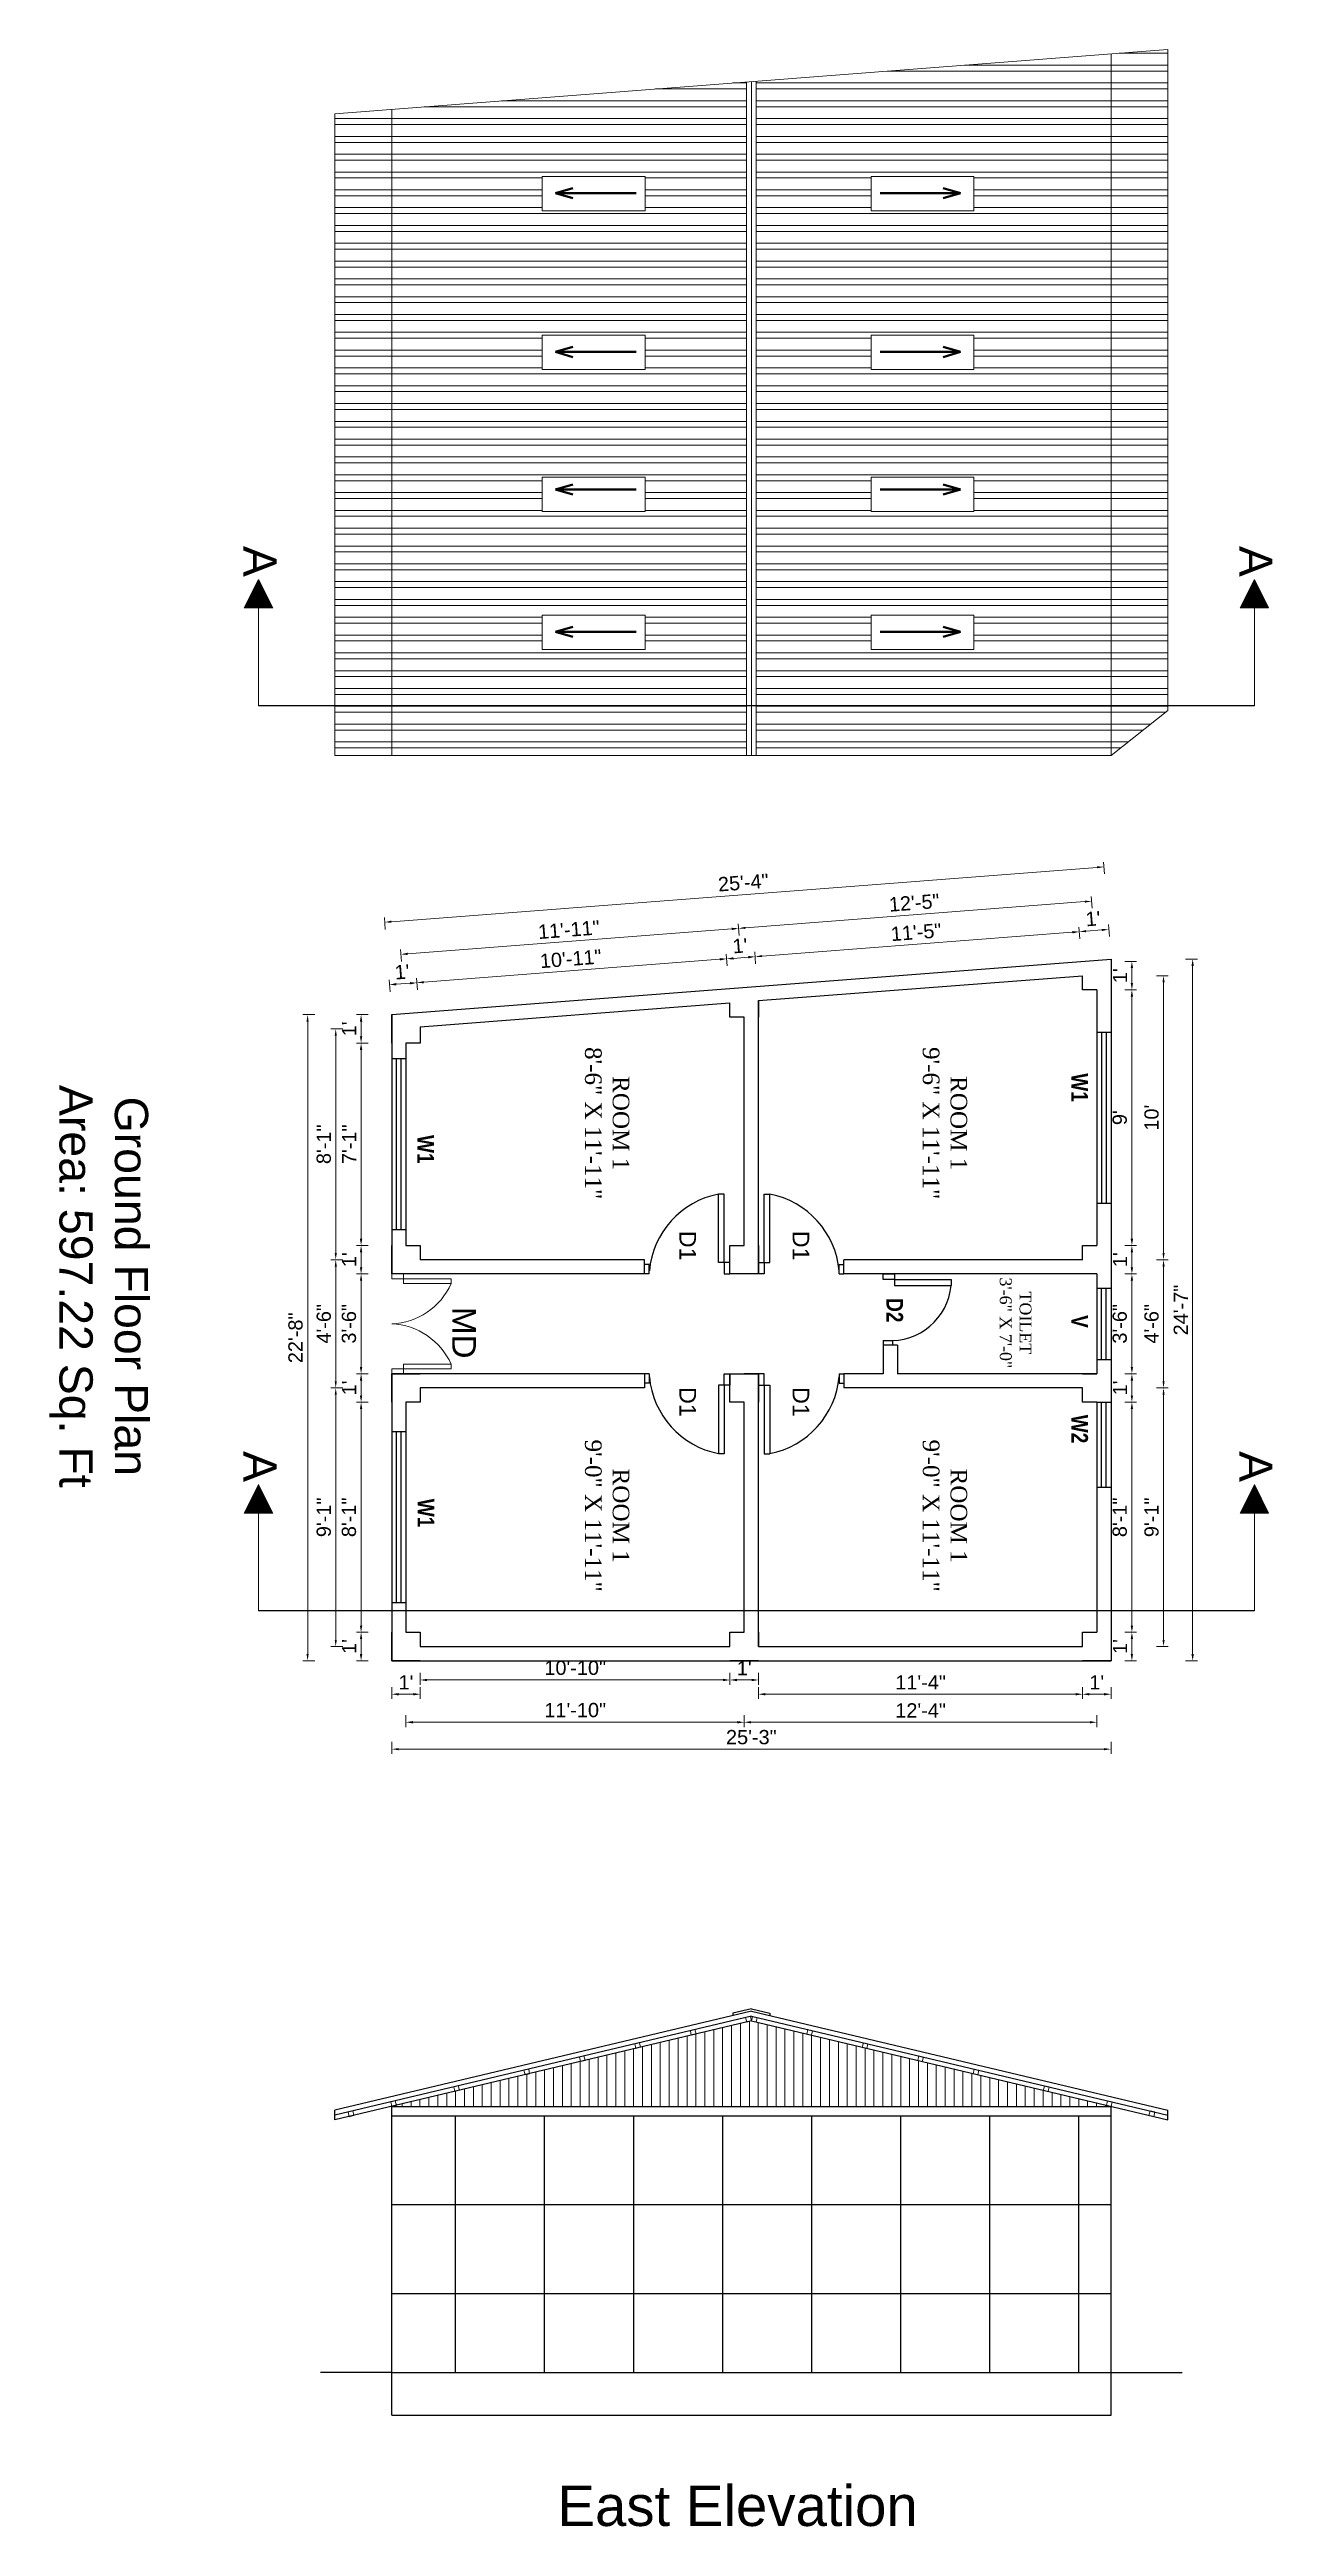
# Model space of a CAD drawing. Header units: inches. Extents: x 100101 to 119806, y -2288 to 8641.
# Drawn here: x 114316 to 114832, y 802 to 1845 of the extents above; entities that cross this region are included whole.
import ezdxf

# ---------------------------------------------------------------- set-up
doc = ezdxf.new("R2010")
doc.units = ezdxf.units.IN
doc.header["$LTSCALE"] = 0.5
doc.header["$MEASUREMENT"] = 0
doc.header["$PDMODE"] = 66
for name, color, linetype, lineweight in [('1', 7, 'Continuous', 25), ('DIM_LINE', 173, 'Continuous', 20), ('door', 202, 'Continuous', 5), ('steps', 253, 'Continuous', 20), ('Toilet', 7, 'Continuous', 25), ('truss', 1, 'Continuous', 25), ('WALL - A', 1, 'Continuous', 40)]:
    doc.layers.add(name, color=color, linetype=linetype, lineweight=lineweight)
doc.layers.add('DIMENSION', color=5, linetype='Continuous')
doc.styles.add('Lettring Text', font='arial.ttf')
doc.styles.get("Standard").update_dxf_attribs({"font": 'arial.ttf'})
doc.dimstyles.new('Copy of Standard', dxfattribs={"dimtxt": 6, "dimasz": 2.875, "dimexe": 2, "dimexo": 4, "dimgap": 2, "dimtad": 1, "dimdec": 0, "dimrnd": 1, "dimzin": 0, "dimdsep": 46, "dimlunit": 4, "dimtxsty": 'Lettring Text', "dimcen": 0.1, "dimclrd": 7, "dimclre": 7, "dimclrt": 7, "dimazin": 0, "dimtfac": 0.645, "dimtdec": 0, "dimtmove": 1, "dimatfit": 0, "dimfxl": 3, "dimfxlon": 1, "dimtfillclr": 256, "dimtolj": 1, "dimtzin": 0, "dimlwd": -1, "dimlwe": -1, "dimarcsym": 2})
pattern_1 = [(360, (111138.587, 115673.448), (1e-15, 7.5), []), (360, (111141.087, 115670.948), (1e-15, 7.5), [])]

msp = doc.modelspace()

# ---------------------------------------------------------------- texts
at = {"color": 7, "linetype": 'ByBlock', "lineweight": 5, "rotation": 270}
for s, insert, char_height, width, attachment_point in [('A', (114412.1, 1636), 14, 26.58, 1), ('A', (114831.6, 1636), 14, 26.58, 1), ('{\\fArial CE|b0|i0|c238|p34;Ground Floor Plan\\PArea: \\fArial CE|b0|i0|c0|p34;597.22\\fArial CE|b0|i0|c238|p34; Sq. Ft}', (114337.2, 1324.2), 14, 235.547, 5), ('MD', (114496.1, 1315.5), 10, 44.166, 1), ('A', (114412.1, 1254.8), 14, 26.58, 1), ('A', (114831.6, 1254.8), 14, 26.58, 1)]:
    msp.add_mtext(s, dxfattribs=dict(at, insert=insert, char_height=char_height, width=width, attachment_point=attachment_point))
at = {"color": 7, "linetype": 'ByBlock', "lineweight": 5, "insert": (114606.3, 815.5), "char_height": 6, "width": 195.297, "attachment_point": 5}
msp.add_mtext('{\\fArial CE|b0|i0|c238|p34;\\P\\fArial CE|b0|i0|c0|p34;\\H2.8333x;East\\fArial CE|b0|i0|c238|p34; El\\fArial CE|b0|i0|c0|p34;e\\fArial CE|b0|i0|c238|p34;vation}', dxfattribs=at)
at = {"layer": 'steps', "color": 7, "ltscale": 0.3, "rotation": 270}
for s, insert, char_height, width, attachment_point in [('{\\fTimes New Roman|b0|i0|c0|p18;ROOM 1\\P8\'-6" X 11\'-11"}', (114560.7, 1392.9), 7, 65.281, 2), ('{\\fTimes New Roman|b0|i0|c0|p18;ROOM 1\\P9\'-6" X 11\'-11"}', (114703, 1392.9), 7, 65.281, 2), ('{\\fTechnic|b1|i0|c2|p2;W1}', (114746.9, 1407.9), 7, 55.268, 8), ('{\\fTechnic|b1|i0|c2|p2;W1}', (114471.4, 1381.9), 7, 55.268, 8), ('{\\fTimes New Roman|b0|i0|c0|p18;TOILET\\P3\'-6" X 7\'-0"}', (114730.1, 1308.8), 5, 55.268, 2), ('{\\fTechnic|b1|i0|c2|p2;D2}', (114676, 1314.1), 7, 55.268, 2), ('{\\fTechnic|b1|i0|c2|p2;V}', (114746.9, 1309.4), 7, 55.268, 8), ('{\\fTechnic|b1|i0|c2|p2;W2}', (114746.9, 1264.1), 7, 55.268, 8), ('{\\fTimes New Roman|b0|i0|c0|p18;ROOM 1\\P9\'-0" X 11\'-11"}', (114560.7, 1227.6), 7, 64.575, 2), ('{\\fTimes New Roman|b0|i0|c0|p18;ROOM 1\\P9\'-0" X 11\'-11"}', (114703, 1227.6), 7, 64.575, 2), ('{\\fTechnic|b1|i0|c2|p2;W1}', (114471.5, 1228.7), 7, 55.268, 8)]:
    msp.add_mtext(s, dxfattribs=dict(at, insert=insert, char_height=char_height, width=width, attachment_point=attachment_point))
at = {"layer": 'steps', "color": 7, "ltscale": 0.3, "char_height": 7, "rotation": 270}
for insert, attachment_point in [((114581.8, 1341.3), 8), ((114636.5, 1341.3), 2), ((114581.8, 1275.5), 8), ((114636.5, 1275.5), 2)]:
    msp.add_mtext_dynamic_manual_height_columns('{\\W1;D1}', width=18.621, gutter_width=40, heights=[0], dxfattribs=dict(at, insert=insert, attachment_point=attachment_point))

# ---------------------------------------------------------------- blocks, each defined once
blk = doc.blocks.new('*D910')
at = {"layer": 'Defpoints', "color": 0, "transparency": 16777216}
for p in [(114757.6, 1449), (114772.4, 1449), (114757.6, 1341.4)]:
    blk.add_point(p, dxfattribs=at)
at = {"layer": 'steps', "color": 7, "transparency": 16777216}
for p, q in [((114769.4, 1449), (114774.4, 1449)), ((114772.4, 1344.2), (114772.4, 1446.2)), ((114769.4, 1341.4), (114774.4, 1341.4))]:
    blk.add_line(p, q, dxfattribs=at)
for points in [[(114771.9, 1446.2), (114772.9, 1446.2), (114772.4, 1449)], [(114771.9, 1344.2), (114772.9, 1344.2), (114772.4, 1341.4)]]:
    blk.add_solid(points, dxfattribs=at)
at = {"layer": 'steps', "color": 7, "transparency": 16777216, "insert": (114767.3, 1395.2), "char_height": 6, "attachment_point": 5, "rotation": 90, "style": 'Lettring Text'}
blk.add_mtext("\\A1;9'", dxfattribs=at)
blk = doc.blocks.new('*D920')
at = {"layer": 'Defpoints', "color": 0, "transparency": 16777216}
for p in [(114763.6, 1461), (114772.4, 1461), (114757.6, 1449)]:
    blk.add_point(p, dxfattribs=at)
at = {"layer": 'steps', "color": 7, "transparency": 16777216}
for p, q in [((114769.4, 1461), (114774.4, 1461)), ((114772.4, 1451.9), (114772.4, 1458.2)), ((114769.4, 1449), (114774.4, 1449))]:
    blk.add_line(p, q, dxfattribs=at)
for points in [[(114771.9, 1458.2), (114772.9, 1458.2), (114772.4, 1461)], [(114771.9, 1451.9), (114772.9, 1451.9), (114772.4, 1449)]]:
    blk.add_solid(points, dxfattribs=at)
at = {"layer": 'steps', "color": 7, "transparency": 16777216, "insert": (114767.4, 1455), "char_height": 6, "attachment_point": 5, "rotation": 90, "style": 'Lettring Text'}
blk.add_mtext("\\A1;1'", dxfattribs=at)
blk = doc.blocks.new('*D921')
at = {"layer": 'Defpoints', "color": 0, "transparency": 16777216}
for p in [(114757.6, 1329.4), (114757.6, 1287.4), (114772.4, 1287.4)]:
    blk.add_point(p, dxfattribs=at)
at = {"layer": 'steps', "color": 7, "transparency": 16777216}
for p, q in [((114769.4, 1329.4), (114774.4, 1329.4)), ((114772.4, 1326.5), (114772.4, 1290.2)), ((114769.4, 1287.4), (114774.4, 1287.4))]:
    blk.add_line(p, q, dxfattribs=at)
for points in [[(114771.9, 1326.5), (114772.9, 1326.5), (114772.4, 1329.4)], [(114771.9, 1290.2), (114772.9, 1290.2), (114772.4, 1287.4)]]:
    blk.add_solid(points, dxfattribs=at)
at = {"layer": 'steps', "color": 7, "transparency": 16777216, "insert": (114767.3, 1308.4), "char_height": 6, "attachment_point": 5, "rotation": 90, "style": 'Lettring Text'}
blk.add_mtext('\\A1;3\'-6"', dxfattribs=at)
blk = doc.blocks.new('*D922')
at = {"layer": 'Defpoints', "color": 0, "transparency": 16777216}
for p in [(114757.6, 1287.4), (114757.6, 1275.4), (114772.4, 1275.4)]:
    blk.add_point(p, dxfattribs=at)
at = {"layer": 'steps', "color": 7, "transparency": 16777216}
for p, q in [((114769.4, 1287.4), (114774.4, 1287.4)), ((114772.4, 1284.5), (114772.4, 1278.2)), ((114769.4, 1275.4), (114774.4, 1275.4))]:
    blk.add_line(p, q, dxfattribs=at)
for points in [[(114771.9, 1284.5), (114772.9, 1284.5), (114772.4, 1287.4)], [(114771.9, 1278.2), (114772.9, 1278.2), (114772.4, 1275.4)]]:
    blk.add_solid(points, dxfattribs=at)
at = {"layer": 'steps', "color": 7, "transparency": 16777216, "insert": (114767.4, 1281.4), "char_height": 6, "attachment_point": 5, "rotation": 90, "style": 'Lettring Text'}
blk.add_mtext("\\A1;1'", dxfattribs=at)
blk = doc.blocks.new('*D923')
at = {"layer": 'Defpoints', "color": 0, "transparency": 16777216}
for p in [(114757.6, 1275.4), (114757.6, 1178.5), (114772.4, 1178.5)]:
    blk.add_point(p, dxfattribs=at)
at = {"layer": 'steps', "color": 7, "transparency": 16777216}
for p, q in [((114769.4, 1275.4), (114774.4, 1275.4)), ((114772.4, 1272.5), (114772.4, 1181.3)), ((114769.4, 1178.5), (114774.4, 1178.5))]:
    blk.add_line(p, q, dxfattribs=at)
for points in [[(114771.9, 1272.5), (114772.9, 1272.5), (114772.4, 1275.4)], [(114771.9, 1181.3), (114772.9, 1181.3), (114772.4, 1178.5)]]:
    blk.add_solid(points, dxfattribs=at)
at = {"layer": 'steps', "color": 7, "transparency": 16777216, "insert": (114767.3, 1226.9), "char_height": 6, "attachment_point": 5, "rotation": 90, "style": 'Lettring Text'}
blk.add_mtext('\\A1;8\'-1"', dxfattribs=at)
blk = doc.blocks.new('*D924')
at = {"layer": 'Defpoints', "color": 0, "transparency": 16777216}
for p in [(114757.6, 1178.5), (114763.6, 1166.5), (114772.4, 1166.5)]:
    blk.add_point(p, dxfattribs=at)
at = {"layer": 'steps', "color": 7, "transparency": 16777216}
for p, q in [((114769.4, 1178.5), (114774.4, 1178.5)), ((114772.4, 1175.6), (114772.4, 1169.3)), ((114769.4, 1166.5), (114774.4, 1166.5))]:
    blk.add_line(p, q, dxfattribs=at)
for points in [[(114771.9, 1175.6), (114772.9, 1175.6), (114772.4, 1178.5)], [(114771.9, 1169.3), (114772.9, 1169.3), (114772.4, 1166.5)]]:
    blk.add_solid(points, dxfattribs=at)
at = {"layer": 'steps', "color": 7, "transparency": 16777216, "insert": (114767.4, 1172.5), "char_height": 6, "attachment_point": 5, "rotation": 90, "style": 'Lettring Text'}
blk.add_mtext("\\A1;1'", dxfattribs=at)
blk = doc.blocks.new('*D925')
at = {"layer": 'Defpoints', "color": 0, "transparency": 16777216}
for p in [(114757.6, 1341.4), (114757.6, 1329.4), (114772.4, 1329.4)]:
    blk.add_point(p, dxfattribs=at)
at = {"layer": 'steps', "color": 7, "transparency": 16777216}
for p, q in [((114769.4, 1341.4), (114774.4, 1341.4)), ((114772.4, 1338.5), (114772.4, 1332.2)), ((114769.4, 1329.4), (114774.4, 1329.4))]:
    blk.add_line(p, q, dxfattribs=at)
for points in [[(114771.9, 1338.5), (114772.9, 1338.5), (114772.4, 1341.4)], [(114771.9, 1332.2), (114772.9, 1332.2), (114772.4, 1329.4)]]:
    blk.add_solid(points, dxfattribs=at)
at = {"layer": 'steps', "color": 7, "transparency": 16777216, "insert": (114767.4, 1335.4), "char_height": 6, "attachment_point": 5, "rotation": 90, "style": 'Lettring Text'}
blk.add_mtext("\\A1;1'", dxfattribs=at)
blk = doc.blocks.new('*D911')
at = {"layer": 'Defpoints', "color": 0, "transparency": 16777216}
for p in [(114772.4, 1455), (114772.4, 1335.4), (114785.7, 1335.4)]:
    blk.add_point(p, dxfattribs=at)
at = {"layer": 'steps', "color": 7, "transparency": 16777216}
for p, q in [((114782.7, 1455), (114787.7, 1455)), ((114785.7, 1452.2), (114785.7, 1338.2)), ((114782.7, 1335.4), (114787.7, 1335.4))]:
    blk.add_line(p, q, dxfattribs=at)
for points in [[(114785.3, 1452.2), (114786.2, 1452.2), (114785.7, 1455)], [(114785.3, 1338.2), (114786.2, 1338.2), (114785.7, 1335.4)]]:
    blk.add_solid(points, dxfattribs=at)
at = {"layer": 'steps', "color": 7, "transparency": 16777216, "insert": (114780.7, 1395.2), "char_height": 6, "attachment_point": 5, "rotation": 90, "style": 'Lettring Text'}
blk.add_mtext("\\A1;10'", dxfattribs=at)
blk = doc.blocks.new('*D912')
at = {"layer": 'Defpoints', "color": 0, "transparency": 16777216}
for p in [(114772.4, 1335.4), (114772.4, 1281.4), (114785.7, 1281.4)]:
    blk.add_point(p, dxfattribs=at)
at = {"layer": 'steps', "color": 7, "transparency": 16777216}
for p, q in [((114782.7, 1335.4), (114787.7, 1335.4)), ((114785.7, 1332.5), (114785.7, 1284.2)), ((114782.7, 1281.4), (114787.7, 1281.4))]:
    blk.add_line(p, q, dxfattribs=at)
for points in [[(114785.3, 1332.5), (114786.2, 1332.5), (114785.7, 1335.4)], [(114785.3, 1284.2), (114786.2, 1284.2), (114785.7, 1281.4)]]:
    blk.add_solid(points, dxfattribs=at)
at = {"layer": 'steps', "color": 7, "transparency": 16777216, "insert": (114780.7, 1308.4), "char_height": 6, "attachment_point": 5, "rotation": 90, "style": 'Lettring Text'}
blk.add_mtext('\\A1;4\'-6"', dxfattribs=at)
blk = doc.blocks.new('*D926')
at = {"layer": 'Defpoints', "color": 0, "transparency": 16777216}
for p in [(114772.4, 1281.4), (114763.6, 1172.5), (114785.7, 1172.5)]:
    blk.add_point(p, dxfattribs=at)
at = {"layer": 'steps', "color": 7, "transparency": 16777216}
for p, q in [((114782.7, 1281.4), (114787.7, 1281.4)), ((114785.7, 1278.5), (114785.7, 1175.3)), ((114782.7, 1172.5), (114787.7, 1172.5))]:
    blk.add_line(p, q, dxfattribs=at)
for points in [[(114785.3, 1278.5), (114786.2, 1278.5), (114785.7, 1281.4)], [(114785.3, 1175.3), (114786.2, 1175.3), (114785.7, 1172.5)]]:
    blk.add_solid(points, dxfattribs=at)
at = {"layer": 'steps', "color": 7, "transparency": 16777216, "insert": (114780.7, 1226.9), "char_height": 6, "attachment_point": 5, "rotation": 90, "style": 'Lettring Text'}
blk.add_mtext('\\A1;9\'-1"', dxfattribs=at)
blk = doc.blocks.new('*D927')
at = {"layer": 'Defpoints', "color": 0, "transparency": 16777216}
for p in [(114763.6, 1462), (114763.6, 1166.5), (114798, 1166.5)]:
    blk.add_point(p, dxfattribs=at)
at = {"layer": 'steps', "color": 7, "transparency": 16777216}
for p, q in [((114795, 1462), (114800, 1462)), ((114798, 1459.1), (114798, 1169.3)), ((114795, 1166.5), (114800, 1166.5))]:
    blk.add_line(p, q, dxfattribs=at)
for points in [[(114797.5, 1459.1), (114798.5, 1459.1), (114798, 1462)], [(114797.5, 1169.3), (114798.5, 1169.3), (114798, 1166.5)]]:
    blk.add_solid(points, dxfattribs=at)
at = {"layer": 'steps', "color": 7, "transparency": 16777216, "insert": (114793, 1314.2), "char_height": 6, "attachment_point": 5, "rotation": 90, "style": 'Lettring Text'}
blk.add_mtext('\\A1;24\'-7"', dxfattribs=at)
blk = doc.blocks.new('*D928')
at = {"layer": 'Defpoints', "color": 0, "transparency": 16777216}
for p in [(114751.6, 1166.5), (114763.6, 1166.5), (114751.6, 1152.4)]:
    blk.add_point(p, dxfattribs=at)
at = {"layer": 'steps', "color": 7, "transparency": 16777216}
for p, q in [((114751.6, 1155.4), (114751.6, 1150.4)), ((114760.7, 1152.4), (114754.5, 1152.4)), ((114763.6, 1155.4), (114763.6, 1150.4))]:
    blk.add_line(p, q, dxfattribs=at)
for points in [[(114754.5, 1152.9), (114754.5, 1151.9), (114751.6, 1152.4)], [(114760.7, 1152.9), (114760.7, 1151.9), (114763.6, 1152.4)]]:
    blk.add_solid(points, dxfattribs=at)
at = {"layer": 'steps', "color": 7, "transparency": 16777216, "insert": (114757.6, 1157.4), "char_height": 6, "attachment_point": 5, "style": 'Lettring Text'}
blk.add_mtext("\\A1;1'", dxfattribs=at)
blk = doc.blocks.new('*D929')
at = {"layer": 'Defpoints', "color": 0, "transparency": 16777216}
for p in [(114615.1, 1172.5), (114751.6, 1166.5), (114615.1, 1152.4)]:
    blk.add_point(p, dxfattribs=at)
at = {"layer": 'steps', "color": 7, "transparency": 16777216}
for p, q in [((114615.1, 1155.4), (114615.1, 1150.4)), ((114748.7, 1152.4), (114618, 1152.4)), ((114751.6, 1155.4), (114751.6, 1150.4))]:
    blk.add_line(p, q, dxfattribs=at)
for points in [[(114618, 1152.9), (114618, 1151.9), (114615.1, 1152.4)], [(114748.7, 1152.9), (114748.7, 1151.9), (114751.6, 1152.4)]]:
    blk.add_solid(points, dxfattribs=at)
at = {"layer": 'steps', "color": 7, "transparency": 16777216, "insert": (114683.4, 1157.4), "char_height": 6, "attachment_point": 5, "style": 'Lettring Text'}
blk.add_mtext('\\A1;11\'-4"', dxfattribs=at)
blk = doc.blocks.new('*D930')
at = {"layer": 'Defpoints', "color": 0, "transparency": 16777216}
for p in [(114603.1, 1172.5), (114615.1, 1172.5), (114603.1, 1158.4)]:
    blk.add_point(p, dxfattribs=at)
at = {"layer": 'steps', "color": 7, "transparency": 16777216}
for p, q in [((114603.1, 1161.4), (114603.1, 1156.4)), ((114612.2, 1158.4), (114606, 1158.4)), ((114615.1, 1161.4), (114615.1, 1156.4))]:
    blk.add_line(p, q, dxfattribs=at)
for points in [[(114606, 1158.9), (114606, 1157.9), (114603.1, 1158.4)], [(114612.2, 1158.9), (114612.2, 1157.9), (114615.1, 1158.4)]]:
    blk.add_solid(points, dxfattribs=at)
at = {"layer": 'steps', "color": 7, "transparency": 16777216, "insert": (114609.1, 1163.4), "char_height": 6, "attachment_point": 5, "style": 'Lettring Text'}
blk.add_mtext("\\A1;1'", dxfattribs=at)
blk = doc.blocks.new('*D931')
at = {"layer": 'Defpoints', "color": 0, "transparency": 16777216}
for p in [(114472.6, 1178.5), (114603.1, 1172.5), (114472.6, 1158.4)]:
    blk.add_point(p, dxfattribs=at)
at = {"layer": 'steps', "color": 7, "transparency": 16777216}
for p, q in [((114472.6, 1161.4), (114472.6, 1156.4)), ((114600.2, 1158.4), (114475.5, 1158.4)), ((114603.1, 1161.4), (114603.1, 1156.4))]:
    blk.add_line(p, q, dxfattribs=at)
for points in [[(114475.5, 1158.9), (114475.5, 1157.9), (114472.6, 1158.4)], [(114600.2, 1158.9), (114600.2, 1157.9), (114603.1, 1158.4)]]:
    blk.add_solid(points, dxfattribs=at)
at = {"layer": 'steps', "color": 7, "transparency": 16777216, "insert": (114537.9, 1163.5), "char_height": 6, "attachment_point": 5, "style": 'Lettring Text'}
blk.add_mtext('\\A1;10\'-10"', dxfattribs=at)
blk = doc.blocks.new('*D932')
at = {"layer": 'Defpoints', "color": 0, "transparency": 16777216}
for p in [(114472.6, 1178.5), (114460.6, 1166.5), (114460.6, 1152.4)]:
    blk.add_point(p, dxfattribs=at)
at = {"layer": 'steps', "color": 7, "transparency": 16777216}
for p, q in [((114460.6, 1155.4), (114460.6, 1150.4)), ((114469.7, 1152.4), (114463.5, 1152.4)), ((114472.6, 1155.4), (114472.6, 1150.4))]:
    blk.add_line(p, q, dxfattribs=at)
for points in [[(114463.5, 1152.9), (114463.5, 1151.9), (114460.6, 1152.4)], [(114469.7, 1152.9), (114469.7, 1151.9), (114472.6, 1152.4)]]:
    blk.add_solid(points, dxfattribs=at)
at = {"layer": 'steps', "color": 7, "transparency": 16777216, "insert": (114466.6, 1157.4), "char_height": 6, "attachment_point": 5, "style": 'Lettring Text'}
blk.add_mtext("\\A1;1'", dxfattribs=at)
blk = doc.blocks.new('*D913')
at = {"layer": 'Defpoints', "color": 0, "transparency": 16777216}
for p in [(114609.1, 1152.4), (114757.6, 1152.4), (114609.1, 1140.6)]:
    blk.add_point(p, dxfattribs=at)
at = {"layer": 'steps', "color": 7, "transparency": 16777216}
for p, q in [((114609.1, 1143.6), (114609.1, 1138.6)), ((114754.7, 1140.6), (114612, 1140.6)), ((114757.6, 1143.6), (114757.6, 1138.6))]:
    blk.add_line(p, q, dxfattribs=at)
for points in [[(114612, 1141.1), (114612, 1140.1), (114609.1, 1140.6)], [(114754.7, 1141.1), (114754.7, 1140.1), (114757.6, 1140.6)]]:
    blk.add_solid(points, dxfattribs=at)
at = {"layer": 'steps', "color": 7, "transparency": 16777216, "insert": (114683.4, 1145.6), "char_height": 6, "attachment_point": 5, "style": 'Lettring Text'}
blk.add_mtext('\\A1;12\'-4"', dxfattribs=at)
blk = doc.blocks.new('*D914')
at = {"layer": 'Defpoints', "color": 0, "transparency": 16777216}
for p in [(114466.6, 1152.4), (114609.1, 1152.4), (114466.6, 1140.6)]:
    blk.add_point(p, dxfattribs=at)
at = {"layer": 'steps', "color": 7, "transparency": 16777216}
for p, q in [((114466.6, 1143.6), (114466.6, 1138.6)), ((114606.2, 1140.6), (114469.5, 1140.6)), ((114609.1, 1143.6), (114609.1, 1138.6))]:
    blk.add_line(p, q, dxfattribs=at)
for points in [[(114469.5, 1141.1), (114469.5, 1140.1), (114466.6, 1140.6)], [(114606.2, 1141.1), (114606.2, 1140.1), (114609.1, 1140.6)]]:
    blk.add_solid(points, dxfattribs=at)
at = {"layer": 'steps', "color": 7, "transparency": 16777216, "insert": (114537.9, 1145.7), "char_height": 6, "attachment_point": 5, "style": 'Lettring Text'}
blk.add_mtext('\\A1;11\'-10"', dxfattribs=at)
blk = doc.blocks.new('*D933')
at = {"layer": 'Defpoints', "color": 0, "transparency": 16777216}
for p in [(114460.6, 1166.5), (114763.6, 1166.5), (114763.6, 1129.3)]:
    blk.add_point(p, dxfattribs=at)
at = {"layer": 'steps', "color": 7, "transparency": 16777216}
for p, q in [((114460.6, 1132.3), (114460.6, 1127.3)), ((114463.5, 1129.3), (114760.7, 1129.3)), ((114763.6, 1132.3), (114763.6, 1127.3))]:
    blk.add_line(p, q, dxfattribs=at)
for points in [[(114463.5, 1129.7), (114463.5, 1128.8), (114460.6, 1129.3)], [(114760.7, 1129.7), (114760.7, 1128.8), (114763.6, 1129.3)]]:
    blk.add_solid(points, dxfattribs=at)
at = {"layer": 'steps', "color": 7, "transparency": 16777216, "insert": (114612.1, 1134.3), "char_height": 6, "attachment_point": 5, "style": 'Lettring Text'}
blk.add_mtext('\\A1;25\'-3"', dxfattribs=at)
blk = doc.blocks.new('*D934')
at = {"layer": 'Defpoints', "color": 0, "transparency": 16777216}
for p in [(114460.6, 1438.6), (114447.7, 1426.6), (114460.6, 1426.6)]:
    blk.add_point(p, dxfattribs=at)
at = {"layer": 'steps', "color": 7, "transparency": 16777216}
for p, q in [((114450.7, 1438.6), (114445.7, 1438.6)), ((114447.7, 1435.7), (114447.7, 1429.5)), ((114450.7, 1426.6), (114445.7, 1426.6))]:
    blk.add_line(p, q, dxfattribs=at)
for points in [[(114447.2, 1435.7), (114448.2, 1435.7), (114447.7, 1438.6)], [(114447.2, 1429.5), (114448.2, 1429.5), (114447.7, 1426.6)]]:
    blk.add_solid(points, dxfattribs=at)
at = {"layer": 'steps', "color": 7, "transparency": 16777216, "insert": (114442.7, 1432.6), "char_height": 6, "attachment_point": 5, "rotation": 90, "style": 'Lettring Text'}
blk.add_mtext("\\A1;1'", dxfattribs=at)
blk = doc.blocks.new('*D935')
at = {"layer": 'Defpoints', "color": 0, "transparency": 16777216}
for p in [(114460.6, 1426.6), (114447.7, 1341.4), (114466.6, 1341.4)]:
    blk.add_point(p, dxfattribs=at)
at = {"layer": 'steps', "color": 7, "transparency": 16777216}
for p, q in [((114450.7, 1426.6), (114445.7, 1426.6)), ((114447.7, 1423.7), (114447.7, 1344.2)), ((114450.7, 1341.4), (114445.7, 1341.4))]:
    blk.add_line(p, q, dxfattribs=at)
for points in [[(114447.2, 1423.7), (114448.2, 1423.7), (114447.7, 1426.6)], [(114447.2, 1344.2), (114448.2, 1344.2), (114447.7, 1341.4)]]:
    blk.add_solid(points, dxfattribs=at)
at = {"layer": 'steps', "color": 7, "transparency": 16777216, "insert": (114442.7, 1384), "char_height": 6, "attachment_point": 5, "rotation": 90, "style": 'Lettring Text'}
blk.add_mtext('\\A1;7\'-1"', dxfattribs=at)
blk = doc.blocks.new('*D936')
at = {"layer": 'Defpoints', "color": 0, "transparency": 16777216}
for p in [(114466.6, 1341.4), (114447.7, 1329.4), (114460.6, 1329.4)]:
    blk.add_point(p, dxfattribs=at)
at = {"layer": 'steps', "color": 7, "transparency": 16777216}
for p, q in [((114450.7, 1341.4), (114445.7, 1341.4)), ((114447.7, 1338.5), (114447.7, 1332.2)), ((114450.7, 1329.4), (114445.7, 1329.4))]:
    blk.add_line(p, q, dxfattribs=at)
for points in [[(114447.2, 1338.5), (114448.2, 1338.5), (114447.7, 1341.4)], [(114447.2, 1332.2), (114448.2, 1332.2), (114447.7, 1329.4)]]:
    blk.add_solid(points, dxfattribs=at)
at = {"layer": 'steps', "color": 7, "transparency": 16777216, "insert": (114442.7, 1335.4), "char_height": 6, "attachment_point": 5, "rotation": 90, "style": 'Lettring Text'}
blk.add_mtext("\\A1;1'", dxfattribs=at)
blk = doc.blocks.new('*D937')
at = {"layer": 'Defpoints', "color": 0, "transparency": 16777216}
for p in [(114460.6, 1329.4), (114447.7, 1287.4), (114460.6, 1287.4)]:
    blk.add_point(p, dxfattribs=at)
at = {"layer": 'steps', "color": 7, "transparency": 16777216}
for p, q in [((114450.7, 1329.4), (114445.7, 1329.4)), ((114447.7, 1326.5), (114447.7, 1290.2)), ((114450.7, 1287.4), (114445.7, 1287.4))]:
    blk.add_line(p, q, dxfattribs=at)
for points in [[(114447.2, 1326.5), (114448.2, 1326.5), (114447.7, 1329.4)], [(114447.2, 1290.2), (114448.2, 1290.2), (114447.7, 1287.4)]]:
    blk.add_solid(points, dxfattribs=at)
at = {"layer": 'steps', "color": 7, "transparency": 16777216, "insert": (114442.6, 1308.4), "char_height": 6, "attachment_point": 5, "rotation": 90, "style": 'Lettring Text'}
blk.add_mtext('\\A1;3\'-6"', dxfattribs=at)
blk = doc.blocks.new('*D938')
at = {"layer": 'Defpoints', "color": 0, "transparency": 16777216}
for p in [(114460.6, 1287.4), (114447.7, 1275.4), (114466.6, 1275.4)]:
    blk.add_point(p, dxfattribs=at)
at = {"layer": 'steps', "color": 7, "transparency": 16777216}
for p, q in [((114450.7, 1287.4), (114445.7, 1287.4)), ((114447.7, 1284.5), (114447.7, 1278.2)), ((114450.7, 1275.4), (114445.7, 1275.4))]:
    blk.add_line(p, q, dxfattribs=at)
for points in [[(114447.2, 1284.5), (114448.2, 1284.5), (114447.7, 1287.4)], [(114447.2, 1278.2), (114448.2, 1278.2), (114447.7, 1275.4)]]:
    blk.add_solid(points, dxfattribs=at)
at = {"layer": 'steps', "color": 7, "transparency": 16777216, "insert": (114442.7, 1281.4), "char_height": 6, "attachment_point": 5, "rotation": 90, "style": 'Lettring Text'}
blk.add_mtext("\\A1;1'", dxfattribs=at)
blk = doc.blocks.new('*D939')
at = {"layer": 'Defpoints', "color": 0, "transparency": 16777216}
for p in [(114466.6, 1275.4), (114447.7, 1178.5), (114466.6, 1178.5)]:
    blk.add_point(p, dxfattribs=at)
at = {"layer": 'steps', "color": 7, "transparency": 16777216}
for p, q in [((114450.7, 1275.4), (114445.7, 1275.4)), ((114447.7, 1272.5), (114447.7, 1181.3)), ((114450.7, 1178.5), (114445.7, 1178.5))]:
    blk.add_line(p, q, dxfattribs=at)
for points in [[(114447.2, 1272.5), (114448.2, 1272.5), (114447.7, 1275.4)], [(114447.2, 1181.3), (114448.2, 1181.3), (114447.7, 1178.5)]]:
    blk.add_solid(points, dxfattribs=at)
at = {"layer": 'steps', "color": 7, "transparency": 16777216, "insert": (114442.6, 1226.9), "char_height": 6, "attachment_point": 5, "rotation": 90, "style": 'Lettring Text'}
blk.add_mtext('\\A1;8\'-1"', dxfattribs=at)
blk = doc.blocks.new('*D940')
at = {"layer": 'Defpoints', "color": 0, "transparency": 16777216}
for p in [(114466.6, 1178.5), (114447.7, 1166.5), (114460.6, 1166.5)]:
    blk.add_point(p, dxfattribs=at)
at = {"layer": 'steps', "color": 7, "transparency": 16777216}
for p, q in [((114450.7, 1178.5), (114445.7, 1178.5)), ((114447.7, 1175.6), (114447.7, 1169.3)), ((114450.7, 1166.5), (114445.7, 1166.5))]:
    blk.add_line(p, q, dxfattribs=at)
for points in [[(114447.2, 1175.6), (114448.2, 1175.6), (114447.7, 1178.5)], [(114447.2, 1169.3), (114448.2, 1169.3), (114447.7, 1166.5)]]:
    blk.add_solid(points, dxfattribs=at)
at = {"layer": 'steps', "color": 7, "transparency": 16777216, "insert": (114442.7, 1172.5), "char_height": 6, "attachment_point": 5, "rotation": 90, "style": 'Lettring Text'}
blk.add_mtext("\\A1;1'", dxfattribs=at)
blk = doc.blocks.new('*D915')
at = {"layer": 'Defpoints', "color": 0, "transparency": 16777216}
for p in [(114447.7, 1432.6), (114437, 1335.4), (114447.7, 1335.4)]:
    blk.add_point(p, dxfattribs=at)
at = {"layer": 'steps', "color": 7, "transparency": 16777216}
for p, q in [((114440, 1432.6), (114435, 1432.6)), ((114437, 1429.7), (114437, 1338.2)), ((114440, 1335.4), (114435, 1335.4))]:
    blk.add_line(p, q, dxfattribs=at)
for points in [[(114436.6, 1429.7), (114437.5, 1429.7), (114437, 1432.6)], [(114436.6, 1338.2), (114437.5, 1338.2), (114437, 1335.4)]]:
    blk.add_solid(points, dxfattribs=at)
at = {"layer": 'steps', "color": 7, "transparency": 16777216, "insert": (114432, 1384), "char_height": 6, "attachment_point": 5, "rotation": 90, "style": 'Lettring Text'}
blk.add_mtext('\\A1;8\'-1"', dxfattribs=at)
blk = doc.blocks.new('*D916')
at = {"layer": 'Defpoints', "color": 0, "transparency": 16777216}
for p in [(114447.7, 1335.4), (114437, 1281.4), (114447.7, 1281.4)]:
    blk.add_point(p, dxfattribs=at)
at = {"layer": 'steps', "color": 7, "transparency": 16777216}
for p, q in [((114440, 1335.4), (114435, 1335.4)), ((114437, 1332.5), (114437, 1284.2)), ((114440, 1281.4), (114435, 1281.4))]:
    blk.add_line(p, q, dxfattribs=at)
for points in [[(114436.6, 1332.5), (114437.5, 1332.5), (114437, 1335.4)], [(114436.6, 1284.2), (114437.5, 1284.2), (114437, 1281.4)]]:
    blk.add_solid(points, dxfattribs=at)
at = {"layer": 'steps', "color": 7, "transparency": 16777216, "insert": (114432, 1308.4), "char_height": 6, "attachment_point": 5, "rotation": 90, "style": 'Lettring Text'}
blk.add_mtext('\\A1;4\'-6"', dxfattribs=at)
blk = doc.blocks.new('*D917')
at = {"layer": 'Defpoints', "color": 0, "transparency": 16777216}
for p in [(114447.7, 1281.4), (114437, 1172.5), (114447.7, 1172.5)]:
    blk.add_point(p, dxfattribs=at)
at = {"layer": 'steps', "color": 7, "transparency": 16777216}
for p, q in [((114440, 1281.4), (114435, 1281.4)), ((114437, 1278.5), (114437, 1175.3)), ((114440, 1172.5), (114435, 1172.5))]:
    blk.add_line(p, q, dxfattribs=at)
for points in [[(114436.6, 1278.5), (114437.5, 1278.5), (114437, 1281.4)], [(114436.6, 1175.3), (114437.5, 1175.3), (114437, 1172.5)]]:
    blk.add_solid(points, dxfattribs=at)
at = {"layer": 'steps', "color": 7, "transparency": 16777216, "insert": (114432, 1226.9), "char_height": 6, "attachment_point": 5, "rotation": 90, "style": 'Lettring Text'}
blk.add_mtext('\\A1;9\'-1"', dxfattribs=at)
blk = doc.blocks.new('*D941')
at = {"layer": 'Defpoints', "color": 0, "transparency": 16777216}
for p in [(114460.6, 1438.6), (114425.2, 1166.5), (114460.6, 1166.5)]:
    blk.add_point(p, dxfattribs=at)
at = {"layer": 'steps', "color": 7, "transparency": 16777216}
for p, q in [((114428.2, 1438.6), (114423.2, 1438.6)), ((114425.2, 1435.7), (114425.2, 1169.3)), ((114428.2, 1166.5), (114423.2, 1166.5))]:
    blk.add_line(p, q, dxfattribs=at)
for points in [[(114424.7, 1435.7), (114425.6, 1435.7), (114425.2, 1438.6)], [(114424.7, 1169.3), (114425.6, 1169.3), (114425.2, 1166.5)]]:
    blk.add_solid(points, dxfattribs=at)
at = {"layer": 'steps', "color": 7, "transparency": 16777216, "insert": (114420.1, 1302.5), "char_height": 6, "attachment_point": 5, "rotation": 90, "style": 'Lettring Text'}
blk.add_mtext('\\A1;22\'-8"', dxfattribs=at)
blk = doc.blocks.new('*D942')
at = {"layer": 'Defpoints', "color": 0, "transparency": 16777216}
for p in [(114750.2, 1473.5), (114751.6, 1455), (114615.1, 1444.5)]:
    blk.add_point(p, dxfattribs=at)
at = {"layer": 'steps', "color": 7, "transparency": 16777216}
for p, q in [((114616.6, 1463.2), (114747.3, 1473.3)), ((114750.4, 1470.5), (114750, 1475.5)), ((114613.9, 1460), (114613.5, 1465))]:
    blk.add_line(p, q, dxfattribs=at)
for points in [[(114747.3, 1473.8), (114747.4, 1472.8), (114750.2, 1473.5)], [(114616.5, 1463.7), (114616.6, 1462.8), (114613.7, 1463)]]:
    blk.add_solid(points, dxfattribs=at)
at = {"layer": 'steps', "color": 7, "transparency": 16777216, "insert": (114681.5, 1473.3), "char_height": 6, "attachment_point": 5, "rotation": 4.4035, "style": 'Lettring Text'}
blk.add_mtext('\\A1;11\'-5"', dxfattribs=at)
blk = doc.blocks.new('*D943')
at = {"layer": 'Defpoints', "color": 0, "transparency": 16777216}
for p in [(114762.6, 1474.5), (114763.6, 1462), (114751.6, 1455)]:
    blk.add_point(p, dxfattribs=at)
at = {"layer": 'steps', "color": 7, "transparency": 16777216}
for p, q in [((114750.4, 1470.5), (114750, 1475.5)), ((114753.1, 1473.8), (114759.8, 1474.3)), ((114762.9, 1471.5), (114762.5, 1476.5))]:
    blk.add_line(p, q, dxfattribs=at)
for points in [[(114753, 1474.2), (114753.1, 1473.3), (114750.2, 1473.5)], [(114759.7, 1474.7), (114759.8, 1473.8), (114762.6, 1474.5)]]:
    blk.add_solid(points, dxfattribs=at)
at = {"layer": 'steps', "color": 7, "transparency": 16777216, "insert": (114756, 1479), "char_height": 6, "attachment_point": 5, "rotation": 4.4035, "style": 'Lettring Text'}
blk.add_mtext("\\A1;1'", dxfattribs=at)
blk = doc.blocks.new('*D944')
at = {"layer": 'Defpoints', "color": 0, "transparency": 16777216}
for p in [(114601.7, 1462.1), (114603.1, 1443.6), (114615.1, 1444.5)]:
    blk.add_point(p, dxfattribs=at)
at = {"layer": 'steps', "color": 7, "transparency": 16777216}
for p, q in [((114601.9, 1459.1), (114601.5, 1464.1)), ((114610.8, 1462.8), (114604.6, 1462.3)), ((114613.9, 1460), (114613.5, 1465))]:
    blk.add_line(p, q, dxfattribs=at)
for points in [[(114604.5, 1462.8), (114604.6, 1461.8), (114601.7, 1462.1)], [(114610.8, 1463.3), (114610.9, 1462.3), (114613.7, 1463)]]:
    blk.add_solid(points, dxfattribs=at)
at = {"layer": 'steps', "color": 7, "transparency": 16777216, "insert": (114607.3, 1467.6), "char_height": 6, "attachment_point": 5, "rotation": 4.4035, "style": 'Lettring Text'}
blk.add_mtext("\\A1;1'", dxfattribs=at)
blk = doc.blocks.new('*D945')
at = {"layer": 'Defpoints', "color": 0, "transparency": 16777216}
for p in [(114471.2, 1452), (114603.1, 1443.6), (114472.6, 1433.5)]:
    blk.add_point(p, dxfattribs=at)
at = {"layer": 'steps', "color": 7, "transparency": 16777216}
for p, q in [((114598.8, 1461.9), (114474.1, 1452.3)), ((114601.9, 1459.1), (114601.5, 1464.1)), ((114471.4, 1449.1), (114471, 1454))]:
    blk.add_line(p, q, dxfattribs=at)
for points in [[(114598.8, 1462.4), (114598.9, 1461.4), (114601.7, 1462.1)], [(114474, 1452.7), (114474.1, 1451.8), (114471.2, 1452)]]:
    blk.add_solid(points, dxfattribs=at)
at = {"layer": 'steps', "color": 7, "transparency": 16777216, "insert": (114536, 1462.1), "char_height": 6, "attachment_point": 5, "rotation": 4.4035, "style": 'Lettring Text'}
blk.add_mtext('\\A1;10\'-11"', dxfattribs=at)
blk = doc.blocks.new('*D946')
at = {"layer": 'Defpoints', "color": 0, "transparency": 16777216}
for p in [(114459.6, 1451.2), (114460.6, 1438.6), (114472.6, 1433.5)]:
    blk.add_point(p, dxfattribs=at)
at = {"layer": 'steps', "color": 7, "transparency": 16777216}
for p, q in [((114459.9, 1448.2), (114459.5, 1453.2)), ((114468.3, 1451.8), (114462.5, 1451.4)), ((114471.4, 1449.1), (114471, 1454))]:
    blk.add_line(p, q, dxfattribs=at)
for points in [[(114462.5, 1451.9), (114462.6, 1450.9), (114459.6, 1451.2)], [(114468.3, 1452.3), (114468.4, 1451.3), (114471.2, 1452)]]:
    blk.add_solid(points, dxfattribs=at)
at = {"layer": 'steps', "color": 7, "transparency": 16777216, "insert": (114465, 1456.6), "char_height": 6, "attachment_point": 5, "rotation": 4.4035, "style": 'Lettring Text'}
blk.add_mtext("\\A1;1'", dxfattribs=at)
blk = doc.blocks.new('*D918')
at = {"layer": 'Defpoints', "color": 0, "transparency": 16777216}
for p in [(114606.7, 1474.9), (114607.7, 1462.6), (114465.4, 1451.6)]:
    blk.add_point(p, dxfattribs=at)
at = {"layer": 'steps', "color": 7, "transparency": 16777216}
for p, q in [((114467.3, 1464.2), (114603.9, 1474.7)), ((114607, 1471.9), (114606.6, 1476.9)), ((114464.7, 1461), (114464.3, 1466))]:
    blk.add_line(p, q, dxfattribs=at)
for points in [[(114603.8, 1475.2), (114603.9, 1474.2), (114606.7, 1474.9)], [(114467.3, 1464.7), (114467.4, 1463.7), (114464.5, 1464)]]:
    blk.add_solid(points, dxfattribs=at)
at = {"layer": 'steps', "color": 7, "transparency": 16777216, "insert": (114535.2, 1474.4), "char_height": 6, "attachment_point": 5, "rotation": 4.4035, "style": 'Lettring Text'}
blk.add_mtext('\\A1;11\'-11"', dxfattribs=at)
blk = doc.blocks.new('*D919')
at = {"layer": 'Defpoints', "color": 0, "transparency": 16777216}
for p in [(114755.5, 1486.4), (114756.4, 1474), (114607.7, 1462.6)]:
    blk.add_point(p, dxfattribs=at)
at = {"layer": 'steps', "color": 7, "transparency": 16777216}
for p, q in [((114609.6, 1475.1), (114752.6, 1486.2)), ((114755.7, 1483.4), (114755.3, 1488.4)), ((114607, 1471.9), (114606.6, 1476.9))]:
    blk.add_line(p, q, dxfattribs=at)
for points in [[(114752.6, 1486.6), (114752.6, 1485.7), (114755.5, 1486.4)], [(114609.6, 1475.6), (114609.6, 1474.7), (114606.7, 1474.9)]]:
    blk.add_solid(points, dxfattribs=at)
at = {"layer": 'steps', "color": 7, "transparency": 16777216, "insert": (114680.7, 1485.7), "char_height": 6, "attachment_point": 5, "rotation": 4.4035, "style": 'Lettring Text'}
blk.add_mtext('\\A1;12\'-5"', dxfattribs=at)
blk = doc.blocks.new('*D947')
at = {"layer": 'Defpoints', "color": 0, "transparency": 16777216}
for p in [(114760.6, 1500.8), (114763.6, 1462), (114460.6, 1438.6)]:
    blk.add_point(p, dxfattribs=at)
at = {"layer": 'steps', "color": 7, "transparency": 16777216}
for p, q in [((114760.8, 1497.9), (114760.5, 1502.8)), ((114460.5, 1477.7), (114757.8, 1500.6)), ((114457.8, 1474.5), (114457.5, 1479.5))]:
    blk.add_line(p, q, dxfattribs=at)
for points in [[(114757.7, 1501.1), (114757.8, 1500.2), (114760.6, 1500.8)], [(114460.4, 1478.2), (114460.5, 1477.3), (114457.6, 1477.5)]]:
    blk.add_solid(points, dxfattribs=at)
at = {"layer": 'steps', "color": 7, "transparency": 16777216, "insert": (114608.7, 1494.2), "char_height": 6, "attachment_point": 5, "rotation": 4.4035, "style": 'Lettring Text'}
blk.add_mtext('\\A1;25\'-4"', dxfattribs=at)

# ---------------------------------------------------------------- dimensions: what is measured, and where the dimension line sits
at = {"layer": 'steps'}
for p1, p2, distance, picture, middle in [((114460.6, 1438.6), (114763.6, 1462), 39, '*D947', (114608.7, 1494.2)), ((114465.4, 1451.6), (114607.7, 1462.6), 12.4, '*D918', (114535.2, 1474.4)), ((114615.1, 1444.5), (114751.6, 1455), 18.6, '*D942', (114681.5, 1473.3))]:
    dim = msp.add_aligned_dim(p1=p1, p2=p2, distance=distance, dimstyle='Copy of Standard', dxfattribs=at)
    dim.commit()
    dim.dimension.update_dxf_attribs({"geometry": picture, "text_midpoint": middle})
for base, p1, p2, angle, picture, middle in [((114755.5, 1486.4), (114607.7, 1462.6), (114756.4, 1474), 184.4035, '*D919', (114680.7, 1485.7)), ((114762.6491, 1474.4913), (114751.6143, 1455.0155), (114763.6143, 1461.9573), 184.4035, '*D943', (114756.034, 1479.009)), ((114601.7, 1462.1), (114615.1, 1444.5), (114603.1, 1443.6), 184.4035, '*D944', (114607.3, 1467.6)), ((114459.6, 1451.2), (114472.6, 1433.5), (114460.6, 1438.6), 184.4035, '*D946', (114465, 1456.6)), ((114471.2, 1452), (114603.1, 1443.6), (114472.6, 1433.5), 184.4035, '*D945', (114536, 1462.1)), ((114772.4, 1461), (114757.6, 1449), (114763.6, 1461), 270, '*D920', (114767.4, 1455)), ((114797.9759, 1166.4652), (114763.6143, 1461.9573), (114763.6143, 1166.4652), 270, '*D927', (114792.9636, 1314.2113)), ((114785.7, 1335.4), (114772.4, 1455), (114772.4, 1335.4), 270, '*D911', (114780.7, 1395.2)), ((114772.4, 1449), (114757.6, 1341.4), (114757.6, 1449), 270, '*D910', (114767.3, 1395.2)), ((114425.2, 1166.5), (114460.6, 1438.6), (114460.6, 1166.5), 270, '*D941', (114420.1, 1302.5)), ((114437, 1335.4), (114447.7, 1432.6), (114447.7, 1335.4), 270, '*D915', (114432, 1384)), ((114447.7, 1426.6), (114460.6, 1438.6), (114460.6, 1426.6), 270, '*D934', (114442.7, 1432.6)), ((114447.7, 1341.4), (114460.6, 1426.6), (114466.6, 1341.4), 270, '*D935', (114442.7, 1384)), ((114437, 1281.4), (114447.7, 1335.4), (114447.7, 1281.4), 270, '*D916', (114432, 1308.4)), ((114447.7, 1329.4), (114466.6, 1341.4), (114460.6, 1329.4), 270, '*D936', (114442.7, 1335.4)), ((114772.4, 1329.4), (114757.6, 1341.4), (114757.6, 1329.4), 270, '*D925', (114767.4, 1335.4)), ((114785.7, 1281.4), (114772.4, 1335.4), (114772.4, 1281.4), 270, '*D912', (114780.7, 1308.4)), ((114447.7, 1287.4), (114460.6, 1329.4), (114460.6, 1287.4), 270, '*D937', (114442.6, 1308.4)), ((114772.4, 1287.4), (114757.6, 1329.4), (114757.6, 1287.4), 270, '*D921', (114767.3, 1308.4)), ((114447.7, 1275.4), (114460.6, 1287.4), (114466.6, 1275.4), 270, '*D938', (114442.7, 1281.4)), ((114772.4, 1275.4), (114757.6, 1287.4), (114757.6, 1275.4), 270, '*D922', (114767.4, 1281.4)), ((114437, 1172.5), (114447.7, 1281.4), (114447.7, 1172.5), 270, '*D917', (114432, 1226.9)), ((114447.7, 1178.5), (114466.6, 1275.4), (114466.6, 1178.5), 270, '*D939', (114442.6, 1226.9)), ((114772.4, 1178.5), (114757.6, 1275.4), (114757.6, 1178.5), 270, '*D923', (114767.3, 1226.9)), ((114785.7, 1172.5), (114772.4, 1281.4), (114763.6, 1172.5), 270, '*D926', (114780.7, 1226.9)), ((114447.7, 1166.5), (114466.6, 1178.5), (114460.6, 1166.5), 270, '*D940', (114442.7, 1172.5)), ((114772.4, 1166.5), (114757.6, 1178.5), (114763.6, 1166.5), 270, '*D924', (114767.4, 1172.5))]:
    dim = msp.add_linear_dim(base=base, p1=p1, p2=p2, angle=angle, dimstyle='Copy of Standard', dxfattribs=at)
    dim.commit()
    dim.dimension.update_dxf_attribs({"geometry": picture, "text_midpoint": middle})
for base, p1, p2, picture, middle in [((114460.6, 1152.4), (114472.6, 1178.5), (114460.6, 1166.5), '*D932', (114466.6, 1157.4)), ((114472.6143471, 1158.3870717), (114603.1143471, 1172.4652393), (114472.6143471, 1178.4652393), '*D931', (114537.8643471, 1163.4505096)), ((114603.1, 1158.4), (114615.1, 1172.5), (114603.1, 1172.5), '*D930', (114609.1, 1163.4)), ((114615.1143471, 1152.3870717), (114751.6143471, 1166.4652393), (114615.1143471, 1172.4652393), '*D929', (114683.3643471, 1157.39935)), ((114763.6, 1129.3), (114460.6, 1166.5), (114763.6, 1166.5), '*D933', (114612.1, 1134.3)), ((114751.6, 1152.4), (114763.6, 1166.5), (114751.6, 1166.5), '*D928', (114757.6, 1157.4)), ((114466.6143471, 1140.6210871), (114609.1143471, 1152.3870717), (114466.6143471, 1152.3870717), '*D914', (114537.8643471, 1145.684525)), ((114609.1143471, 1140.6210871), (114757.6143471, 1152.3870717), (114609.1143471, 1152.3870717), '*D913', (114683.3643471, 1145.6333654))]:
    dim = msp.add_linear_dim(base=base, p1=p1, p2=p2, dimstyle='Copy of Standard', dxfattribs=at)
    dim.commit()
    dim.dimension.update_dxf_attribs({"geometry": picture, "text_midpoint": middle})

# ---------------------------------------------------------------- hatches: boundary and pattern name
at = {"linetype": 'ByBlock', "lineweight": 5}
for points in [[(114404.5, 1621.9), (114398.5, 1609.9), (114410.5, 1609.9)], [(114824, 1621.9), (114818, 1609.9), (114830, 1609.9)], [(114404.5, 1240.7), (114398.5, 1228.7), (114410.5, 1228.7)], [(114824, 1240.7), (114818, 1228.7), (114830, 1228.7)]]:
    msp.add_hatch(color=7, dxfattribs=at).paths.add_polyline_path(points)
at = {"layer": '1', "ltscale": 5}
h = msp.add_hatch(dxfattribs=at)
h.set_pattern_fill('ANSI37', color=256, scale=300, angle=45, style=0)
h.paths.add_polyline_path([(114763.6, 974.8), (114460.6, 974.8), (114460.6, 866.8), (114763.6, 866.8)])
at = {"layer": 'DIM_LINE'}
h = msp.add_hatch(dxfattribs=at)
h.set_pattern_fill('ANSI32', color=256, scale=20, angle=-45)
h.set_pattern_definition(pattern_1)
h.paths.add_polyline_path([(114763.6, 1568.7), (114763.6, 1843.2), (114614.1, 1831.7), (114614.1, 1568.7)])
h.paths.add_polyline_path([(114705.8, 1592.4), (114662.5, 1592.4), (114662.5, 1606.8), (114705.8, 1606.8)], flags=16)
h.paths.add_polyline_path([(114705.8, 1650.5), (114662.5, 1650.5), (114662.5, 1665), (114705.8, 1665)], flags=16)
h.paths.add_polyline_path([(114705.8, 1710.3), (114662.5, 1710.3), (114662.5, 1724.7), (114705.8, 1724.7)], flags=16)
h.paths.add_polyline_path([(114705.8, 1777.1), (114662.5, 1777.1), (114662.5, 1791.5), (114705.8, 1791.5)], flags=16)
h = msp.add_hatch(dxfattribs=at)
h.set_pattern_fill('ANSI32', color=256, scale=20, angle=-45)
h.set_pattern_definition(pattern_1)
h.paths.add_polyline_path([(114787.6, 1568.7), (114787.6, 1714.7), (114787.6, 1845), (114763.6, 1843.2), (114763.6, 1568.7)])
h = msp.add_hatch(dxfattribs=at)
h.set_pattern_fill('ANSI32', color=256, scale=20, angle=-45)
h.set_pattern_definition(pattern_1)
h.paths.add_polyline_path([(114610.1, 1831.4), (114460.6, 1819.9), (114460.6, 1568.7), (114610.1, 1568.7)])
h.paths.add_polyline_path([(114567.4, 1665), (114567.4, 1650.5), (114524, 1650.5), (114524, 1665)], flags=16)
h.paths.add_polyline_path([(114567.4, 1710.3), (114524, 1710.3), (114524, 1724.7), (114567.4, 1724.7)], flags=16)
h.paths.add_polyline_path([(114567.4, 1606.8), (114567.4, 1592.4), (114524, 1592.4), (114524, 1606.8)], flags=16)
h.paths.add_polyline_path([(114567.4, 1777.1), (114524, 1777.1), (114524, 1791.5), (114567.4, 1791.5)], flags=16)
h = msp.add_hatch(dxfattribs=at)
h.set_pattern_fill('ANSI32', color=256, scale=20, angle=-45)
h.set_pattern_definition(pattern_1)
h.paths.add_polyline_path([(114460.6, 1568.7), (114460.6, 1819.9), (114436.6, 1818), (114436.6, 1568.7)])
h = msp.add_hatch(dxfattribs=at)
h.set_pattern_fill('ANSI32', color=256, scale=20, angle=-45)
h.set_pattern_definition(pattern_1)
h.paths.add_polyline_path([(114460.6, 1547.7), (114460.6, 1568.7), (114436.6, 1568.7), (114436.6, 1547.7)])
h = msp.add_hatch(dxfattribs=at)
h.set_pattern_fill('ANSI32', color=256, scale=20, angle=-45)
h.set_pattern_definition(pattern_1)
h.paths.add_polyline_path([(114610.1, 1547.7), (114610.1, 1568.7), (114460.6, 1568.7), (114460.6, 1547.7)])
h = msp.add_hatch(dxfattribs=at)
h.set_pattern_fill('ANSI32', color=256, scale=20, angle=-45)
h.set_pattern_definition(pattern_1)
h.paths.add_polyline_path([(114763.6, 1547.7), (114763.6, 1568.7), (114614.1, 1568.7), (114614.1, 1547.7)])
h = msp.add_hatch(dxfattribs=at)
h.set_pattern_fill('ANSI32', color=256, scale=20, angle=-45)
h.set_pattern_definition(pattern_1)
h.paths.add_polyline_path([(114787.6, 1566.7), (114787.6, 1568.7), (114763.6, 1568.7), (114763.6, 1547.7)])
at = {"layer": 'steps', "ltscale": 0.3}
h = msp.add_hatch(dxfattribs=at)
h.set_pattern_fill('ANSI31', scale=30, angle=45)
h.paths.add_polyline_path([(114612.1, 1014.8), (114610.2, 1014.3), (114460.6, 978.8), (114763.6, 978.8)])

# ---------------------------------------------------------------- linework, layer by layer
at = {"color": 7, "linetype": 'ByBlock', "lineweight": 5}
for p, q in [((114398.5, 1609.9), (114404.5, 1621.9)), ((114404.5, 1621.9), (114410.5, 1609.9)), ((114818, 1609.9), (114824, 1621.9)), ((114824, 1621.9), (114830, 1609.9)), ((114398.5, 1609.9), (114410.5, 1609.9)), ((114404.5, 1568.7), (114404.5, 1609.9)), ((114818, 1609.9), (114830, 1609.9)), ((114824, 1568.7), (114824, 1609.9)), ((114398.5, 1228.7), (114404.5, 1240.7)), ((114404.5, 1240.7), (114410.5, 1228.7)), ((114818, 1228.7), (114824, 1240.7)), ((114824, 1240.7), (114830, 1228.7)), ((114398.5, 1228.7), (114410.5, 1228.7)), ((114404.5, 1187.5), (114404.5, 1228.7)), ((114818, 1228.7), (114830, 1228.7)), ((114824, 1187.5), (114824, 1228.7))]:
    msp.add_line(p, q, dxfattribs=at)
at = {"layer": 'DIM_LINE'}
for points in [[(114524, 1791.5), (114524, 1777.1), (114567.4, 1777.1), (114567.4, 1791.5)], [(114705.8, 1791.5), (114705.8, 1777.1), (114662.5, 1777.1), (114662.5, 1791.5)], [(114524, 1724.7), (114524, 1710.3), (114567.4, 1710.3), (114567.4, 1724.7)], [(114705.8, 1724.7), (114705.8, 1710.3), (114662.5, 1710.3), (114662.5, 1724.7)], [(114524, 1606.8), (114524, 1592.4), (114567.4, 1592.4), (114567.4, 1606.8)], [(114705.8, 1606.8), (114705.8, 1592.4), (114662.5, 1592.4), (114662.5, 1606.8)]]:
    msp.add_lwpolyline(points, close=True, dxfattribs=at)
at = {"layer": 'DIMENSION', "ltscale": 7}
for p, q in [((114598.3, 1334.2), (114598.3, 1363)), ((114600.7, 1363), (114598.3, 1363)), ((114600.7, 1334.2), (114600.7, 1363)), ((114617.5, 1334.2), (114617.5, 1363)), ((114617.5, 1363), (114619.9, 1363)), ((114619.9, 1334.2), (114619.9, 1363)), ((114567.1, 1329.4), (114567.1, 1333.4)), ((114569.1, 1333.4), (114567.1, 1333.4)), ((114569.1, 1329.4), (114567.1, 1329.4)), ((114569.1, 1329.4), (114569.1, 1333.4)), ((114600.7, 1334.2), (114598.3, 1334.2)), ((114603.1, 1334.2), (114600.7, 1334.2)), ((114600.7, 1334.2), (114600.7, 1329.4)), ((114600.7, 1329.4), (114603.1, 1329.4)), ((114603.1, 1329.4), (114603.1, 1334.2)), ((114615.1, 1334.2), (114617.5, 1334.2)), ((114615.1, 1329.4), (114615.1, 1334.2)), ((114617.5, 1329.4), (114615.1, 1329.4)), ((114617.5, 1334.2), (114617.5, 1329.4)), ((114617.5, 1334.2), (114619.9, 1334.2)), ((114649.1, 1329.4), (114649.1, 1333.4)), ((114649.1, 1333.4), (114651.1, 1333.4)), ((114649.1, 1329.4), (114651.1, 1329.4)), ((114651.1, 1329.4), (114651.1, 1333.4)), ((114667.6, 1327), (114667.6, 1329.4)), ((114667.6, 1329.4), (114672.4, 1329.4)), ((114672.4, 1327), (114667.6, 1327)), ((114672.4, 1329.4), (114672.4, 1327)), ((114672.4, 1327), (114696.3, 1327)), ((114672.4, 1327), (114672.4, 1324.6)), ((114696.3, 1327), (114696.3, 1324.6)), ((114672.4, 1324.6), (114696.3, 1324.6)), ((114667.6, 1301.4), (114671.6, 1301.4)), ((114667.6, 1301.4), (114667.6, 1299.4)), ((114671.6, 1301.4), (114671.6, 1299.4)), ((114567.1, 1287.4), (114567.1, 1283.4)), ((114569.1, 1287.4), (114567.1, 1287.4)), ((114569.1, 1283.4), (114567.1, 1283.4)), ((114569.1, 1287.4), (114569.1, 1283.4)), ((114600.7, 1282.6), (114600.7, 1287.4)), ((114600.7, 1287.4), (114603.1, 1287.4)), ((114603.1, 1287.4), (114603.1, 1282.6)), ((114617.5, 1287.4), (114615.1, 1287.4)), ((114615.1, 1287.4), (114615.1, 1282.6)), ((114617.5, 1282.6), (114617.5, 1287.4)), ((114649.1, 1287.4), (114649.1, 1283.4)), ((114649.1, 1287.4), (114651.1, 1287.4)), ((114649.1, 1283.4), (114651.1, 1283.4)), ((114651.1, 1287.4), (114651.1, 1283.4)), ((114598.3, 1282.6), (114598.3, 1253.7)), ((114600.7, 1282.6), (114598.3, 1282.6)), ((114600.7, 1282.6), (114600.7, 1253.7)), ((114603.1, 1282.6), (114600.7, 1282.6)), ((114615.1, 1282.6), (114617.5, 1282.6)), ((114617.5, 1282.6), (114617.5, 1253.7)), ((114617.5, 1282.6), (114619.9, 1282.6)), ((114619.9, 1282.6), (114619.9, 1253.7)), ((114600.7, 1253.7), (114598.3, 1253.7)), ((114617.5, 1253.7), (114619.9, 1253.7))]:
    msp.add_line(p, q, dxfattribs=at)
for centre, radius, start, end in [((114605.2, 1327.5), 36.2, 100.9657, 174.9754), ((114613, 1327.5), 36.2, 5.0246, 79.0343), ((114670.7, 1327), 25.7, 266.0106, 354.5071), ((114605.2, 1289.3), 36.2, 185.0246, 259.0343), ((114613, 1289.3), 36.2, 280.9657, 354.9754)]:
    msp.add_arc(centre, radius, start, end, dxfattribs=at)
at = {"layer": 'door', "ltscale": 0.5}
for p, q in [((114436.6, 1818), (114787.6, 1845)), ((114763.6, 1843.2), (114763.6, 1547.7)), ((114787.6, 1845), (114787.6, 1566.7)), ((114610.1, 1547.7), (114610.1, 1831.4)), ((114612.1, 1547.7), (114612.1, 1831.5)), ((114614.1, 1547.7), (114614.1, 1831.7)), ((114436.6, 1818), (114436.6, 1547.7)), ((114460.6, 1819.9), (114460.6, 1547.7)), ((114763.6, 1547.7), (114787.6, 1566.7)), ((114436.6, 1547.7), (114763.6, 1547.7))]:
    msp.add_line(p, q, dxfattribs=at)
for points in [[(114524, 1791.5), (114524, 1777.1), (114567.4, 1777.1), (114567.4, 1791.5)], [(114705.8, 1791.5), (114705.8, 1777.1), (114662.5, 1777.1), (114662.5, 1791.5)], [(114524, 1665), (114524, 1650.5), (114567.4, 1650.5), (114567.4, 1665)], [(114705.8, 1665), (114705.8, 1650.5), (114662.5, 1650.5), (114662.5, 1665)], [(114611.7, 1016.7), (114609.7, 1016.3), (114610.2, 1014.3), (114612.1, 1014.8)], [(114612.6, 1016.7), (114614.5, 1016.3), (114614.1, 1014.3), (114612.1, 1014.8)], [(114565, 1005.6), (114563, 1005.2), (114563.5, 1003.2), (114565.4, 1003.7)], [(114588.3, 1011.2), (114586.4, 1010.7), (114586.8, 1008.8), (114588.8, 1009.2)], [(114635.9, 1011.2), (114637.9, 1010.7), (114637.4, 1008.8), (114635.5, 1009.2)], [(114659.3, 1005.6), (114661.2, 1005.2), (114660.8, 1003.2), (114658.8, 1003.7)], [(114518.3, 994.5), (114516.3, 994.1), (114516.8, 992.1), (114518.7, 992.6)], [(114541.6, 1000.1), (114539.7, 999.6), (114540.1, 997.7), (114542.1, 998.1)], [(114682.6, 1000.1), (114684.6, 999.6), (114684.1, 997.7), (114682.2, 998.1)], [(114706, 994.5), (114707.9, 994.1), (114707.5, 992.1), (114705.5, 992.6)], [(114462.1, 981.2), (114460.2, 980.7), (114460.6, 978.8), (114462.6, 979.2)], [(114488.6, 987.5), (114486.7, 987), (114487.2, 985.1), (114489.1, 985.6)], [(114735.6, 987.5), (114737.5, 987), (114737.1, 985.1), (114735.1, 985.6)], [(114762.1, 981.2), (114764.1, 980.7), (114763.6, 978.8), (114761.7, 979.2)], [(114444.2, 976.9), (114442.2, 976.5), (114442.7, 974.5), (114444.6, 975)], [(114780.1, 976.9), (114782, 976.5), (114781.6, 974.5), (114779.6, 975)]]:
    msp.add_lwpolyline(points, close=True, dxfattribs=at)
at = {"layer": 'steps', "color": 7, "ltscale": 0.3}
for p, q in [((114460.6, 1331.5), (114460.6, 1331.5)), ((114460.6, 1329.4), (114469.6, 1329.4))]:
    msp.add_line(p, q, dxfattribs=at)
for points in [[(114465.6, 1329.4), (114465.6, 1327.4), (114460.6, 1327.4), (114460.6, 1329.4)], [(114465.6, 1327.4), (114485.6, 1327.4), (114485.6, 1325.4), (114465.6, 1325.4)], [(114465.6, 1287.4), (114465.6, 1289.4), (114460.6, 1289.4), (114460.6, 1287.4)], [(114465.6, 1289.4), (114485.6, 1289.4), (114485.6, 1291.4), (114465.6, 1291.4)]]:
    msp.add_lwpolyline(points, close=True, dxfattribs=at)
at = {"layer": 'steps', "color": 7, "ltscale": 0.3, "true_color": 0xffffff}
for centre, start, end in [((114459.4, 1337), 272.3834, 336.048), ((114459.4, 1279.7), 23.952, 87.6166)]:
    msp.add_arc(centre, 28.7, start, end, dxfattribs=at)
at = {"layer": 'Toilet'}
for p, q in [((114824, 1568.7), (114404.5, 1568.7)), ((114460.6, 1438.6), (114763.6, 1462)), ((114763.6, 1462), (114763.6, 1166.5)), ((114615.1, 1444.5), (114751.6, 1455)), ((114472.6, 1433.5), (114603.1, 1443.6)), ((114615.1, 1329.4), (114615.1, 1444.5)), ((114757.6, 1449), (114757.6, 1341.4)), ((114460.6, 1438.6), (114460.6, 1329.4)), ((114609.1, 1341.4), (114609.1, 1437.6)), ((114757.6, 1431.2), (114763.6, 1431.2)), ((114759.6, 1431.2), (114759.6, 1359.2)), ((114761.6, 1431.2), (114761.6, 1359.2)), ((114466.6, 1420), (114460.6, 1420)), ((114462.6, 1348), (114462.6, 1420)), ((114464.6, 1348), (114464.6, 1420)), ((114466.6, 1426.6), (114466.6, 1341.4)), ((114757.6, 1359.2), (114763.6, 1359.2)), ((114466.6, 1348), (114460.6, 1348)), ((114567.1, 1335.4), (114472.6, 1335.4)), ((114567.1, 1329.4), (114567.1, 1335.4)), ((114751.6, 1335.4), (114651.1, 1335.4)), ((114651.1, 1329.4), (114651.1, 1335.4)), ((114567.1, 1329.4), (114460.6, 1329.4)), ((114615.1, 1329.4), (114609.1, 1329.4)), ((114757.6, 1329.4), (114651.1, 1329.4)), ((114671.6, 1329.4), (114667.6, 1329.4)), ((114757.6, 1329.4), (114757.6, 1287.4)), ((114757.6, 1323.4), (114763.6, 1323.4)), ((114759.6, 1293.4), (114759.6, 1323.4)), ((114761.6, 1293.4), (114761.6, 1323.4)), ((114667.6, 1299.4), (114667.6, 1287.4)), ((114673.6, 1299.4), (114667.6, 1299.4)), ((114673.6, 1299.4), (114673.6, 1287.4)), ((114460.6, 1287.4), (114460.6, 1166.5)), ((114567.1, 1287.4), (114460.6, 1287.4)), ((114567.1, 1287.4), (114567.1, 1281.4)), ((114615.1, 1287.4), (114609.1, 1287.4)), ((114615.1, 1172.5), (114615.1, 1287.4)), ((114667.6, 1287.4), (114651.1, 1287.4)), ((114651.1, 1287.4), (114651.1, 1281.4)), ((114757.6, 1287.4), (114673.6, 1287.4)), ((114757.6, 1293.4), (114763.6, 1293.4)), ((114466.6, 1275.4), (114466.6, 1178.5)), ((114567.1, 1281.4), (114472.6, 1281.4)), ((114609.1, 1178.5), (114609.1, 1275.4)), ((114751.6, 1281.4), (114651.1, 1281.4)), ((114757.6, 1275.4), (114757.6, 1178.5)), ((114757.6, 1275.4), (114763.6, 1275.4)), ((114759.6, 1239.6), (114759.6, 1275.4)), ((114761.6, 1239.6), (114761.6, 1275.4)), ((114466.6, 1262.9), (114460.6, 1262.9)), ((114462.6, 1190.9), (114462.6, 1262.9)), ((114464.6, 1190.9), (114464.6, 1262.9)), ((114757.6, 1239.6), (114763.6, 1239.6)), ((114466.6, 1190.9), (114460.6, 1190.9)), ((114824, 1187.5), (114404.5, 1187.5)), ((114472.6, 1172.5), (114603.1, 1172.5)), ((114615.1, 1172.5), (114751.6, 1172.5)), ((114460.6, 1166.5), (114763.6, 1166.5)), ((114612.1, 1018.9), (114436.6, 977.2)), ((114612.1, 1016.8), (114436.6, 975.1)), ((114612.1, 1014.8), (114436.6, 973.1)), ((114612.1, 1019.9), (114604.3, 1018.1)), ((114604.3, 1018.1), (114604.3, 1017)), ((114612.1, 1019.9), (114619.9, 1018.1)), ((114612.1, 1018.9), (114787.6, 977.2)), ((114612.1, 1016.8), (114787.6, 975.1)), ((114612.1, 1014.8), (114787.6, 973.1)), ((114619.9, 1018.1), (114619.9, 1017)), ((114436.6, 973.1), (114436.6, 977.2)), ((114460.6, 866.8), (114460.6, 978.8)), ((114460.6, 978.8), (114763.6, 978.8)), ((114460.6, 974.8), (114763.6, 974.8)), ((114763.6, 866.8), (114763.6, 978.8)), ((114787.6, 973.1), (114787.6, 977.2)), ((114460.6, 866.8), (114430.6, 866.8)), ((114460.6, 866.8), (114763.6, 866.8)), ((114460.6, 848.8), (114460.6, 866.8)), ((114763.6, 866.8), (114793.6, 866.8)), ((114763.6, 848.8), (114763.6, 866.8)), ((114460.6, 848.8), (114763.6, 848.8))]:
    msp.add_line(p, q, dxfattribs=at)
for points in [[(114763.6, 1461), (114763.6, 1449)], [(114757.6, 1449), (114751.6, 1449), (114751.6, 1455)], [(114609.1, 1437.6), (114603.1, 1437.6), (114603.1, 1443.6)], [(114615.1, 1444.5), (114615.1, 1437.6)], [(114460.6, 1426.6), (114460.6, 1426.6), (114460.6, 1438.6)], [(114472.6, 1433.5), (114472.6, 1426.6), (114466.6, 1426.6)], [(114472.6, 1329.4), (114472.6, 1329.4), (114460.6, 1329.4), (114460.6, 1341.4)], [(114466.6, 1341.4), (114472.6, 1341.4), (114472.6, 1335.4)], [(114615.1, 1341.4), (114615.1, 1329.4), (114603.1, 1329.4), (114603.1, 1341.4), (114609.1, 1341.4)], [(114751.6, 1335.4), (114751.6, 1341.4), (114757.6, 1341.4)], [(114763.6, 1341.4), (114763.6, 1329.4)], [(114757.6, 1329.4), (114751.6, 1329.4)], [(114460.6, 1275.4), (114460.6, 1275.4), (114460.6, 1287.4), (114472.6, 1287.4)], [(114609.1, 1275.4), (114603.1, 1275.4), (114603.1, 1287.4), (114615.1, 1287.4), (114615.1, 1275.4)], [(114751.6, 1287.4), (114757.6, 1287.4)], [(114763.6, 1287.4), (114763.6, 1275.4)], [(114472.6, 1281.4), (114472.6, 1275.4), (114466.6, 1275.4)], [(114757.6, 1275.4), (114751.6, 1275.4), (114751.6, 1281.4)], [(114472.6, 1166.5), (114472.6, 1166.5), (114460.6, 1166.5), (114460.6, 1178.5)], [(114466.6, 1178.5), (114472.6, 1178.5), (114472.6, 1172.5)], [(114603.1, 1172.5), (114603.1, 1178.5), (114609.1, 1178.5)], [(114615.1, 1178.5), (114615.1, 1172.5)], [(114763.6, 1178.5), (114763.6, 1166.5), (114751.6, 1166.5)], [(114751.6, 1172.5), (114751.6, 1178.5), (114757.6, 1178.5)], [(114615.1, 1166.5), (114615.1, 1166.5), (114603.1, 1166.5)]]:
    msp.add_lwpolyline(points, dxfattribs=at)
at = {"layer": 'truss', "ltscale": 7}
for p, q in [((114603.1, 1329.4), (114603.1, 1333.4)), ((114615.1, 1329.4), (114615.1, 1333.4)), ((114667.6, 1329.4), (114671.6, 1329.4)), ((114667.6, 1327), (114667.6, 1329.4)), ((114603.1, 1287.4), (114603.1, 1283.4)), ((114615.1, 1287.4), (114615.1, 1283.4))]:
    msp.add_line(p, q, dxfattribs=at)
at = {"layer": 'WALL - A'}
for p, q in [((114529.6, 1784.5), (114536.9, 1786.6)), ((114563.6, 1784.5), (114529.6, 1784.5)), ((114529.6, 1784.5), (114536.9, 1782.4)), ((114666.3, 1784.5), (114700.2, 1784.5)), ((114700.2, 1784.5), (114692.9, 1786.6)), ((114700.2, 1784.5), (114692.9, 1782.4)), ((114529.6, 1717.7), (114536.9, 1719.8)), ((114563.6, 1717.7), (114529.6, 1717.7)), ((114529.6, 1717.7), (114536.9, 1715.5)), ((114666.3, 1717.7), (114700.2, 1717.7)), ((114700.2, 1717.7), (114692.9, 1719.8)), ((114700.2, 1717.7), (114692.9, 1715.5)), ((114529.6, 1659.7), (114536.9, 1661.8)), ((114563.6, 1659.7), (114529.6, 1659.7)), ((114529.6, 1659.7), (114536.9, 1657.6)), ((114666.3, 1659.7), (114700.2, 1659.7)), ((114700.2, 1659.7), (114692.9, 1661.8)), ((114700.2, 1659.7), (114692.9, 1657.6)), ((114529.6, 1599.8), (114536.9, 1601.9)), ((114563.6, 1599.8), (114529.6, 1599.8)), ((114529.6, 1599.8), (114536.9, 1597.7)), ((114666.3, 1599.8), (114700.2, 1599.8)), ((114700.2, 1599.8), (114692.9, 1601.9)), ((114700.2, 1599.8), (114692.9, 1597.7))]:
    msp.add_line(p, q, dxfattribs=at)

msp.set_redraw_order([(e.dxf.handle, doc.entitydb.next_handle()) for e in msp.query("TEXT MTEXT ATTDEF DIMENSION ARC_DIMENSION")])  # texts and dimensions are drawn at this point

doc.saveas('drawing.dxf')
